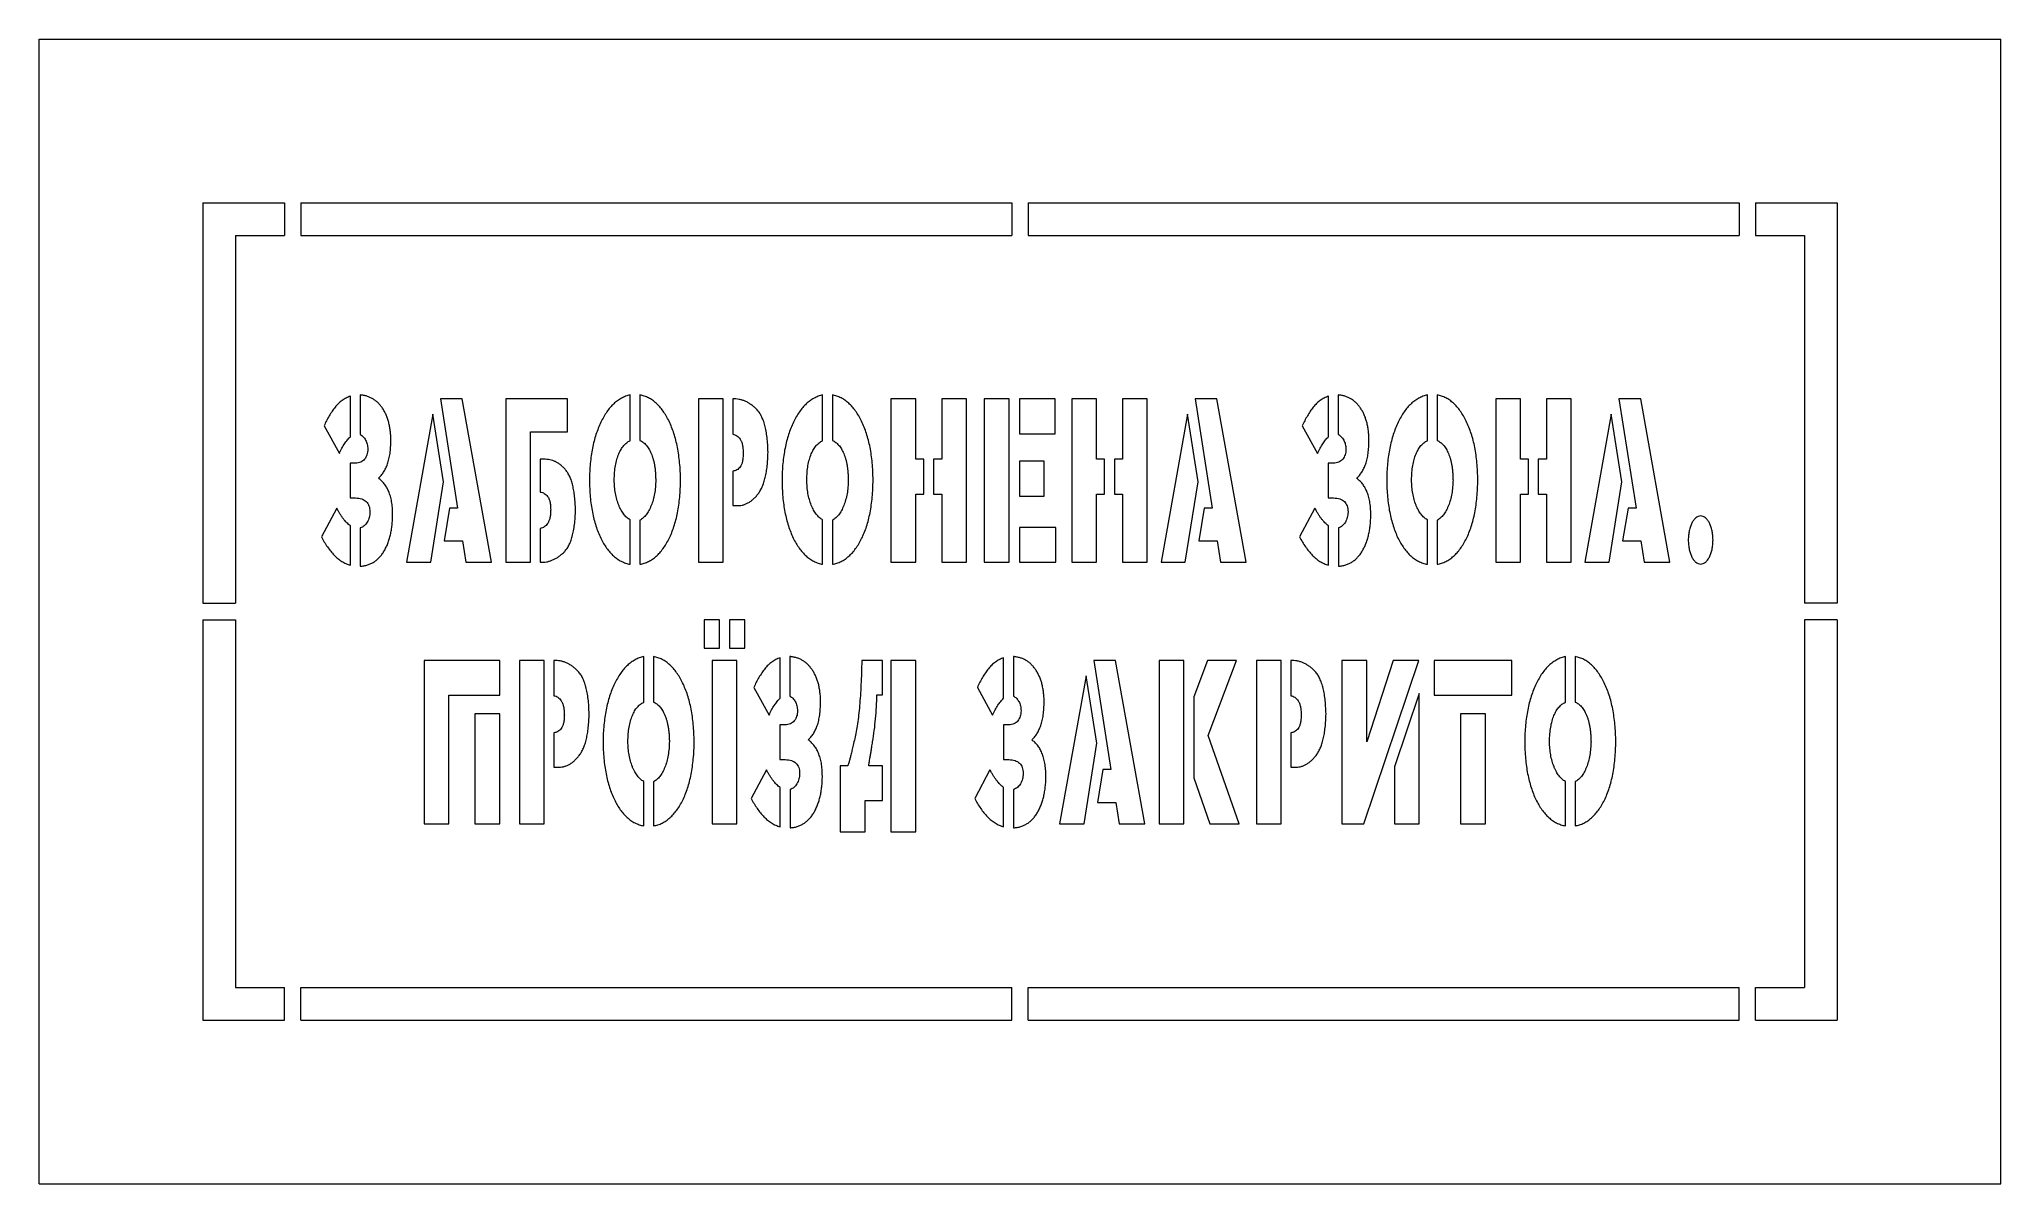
# Model space of a CAD drawing. Header units: millimetres. Extents: x -50 to 550, y -50 to 300.
import ezdxf

# ---------------------------------------------------------------- set-up
doc = ezdxf.new("R2010")
doc.units = ezdxf.units.MM

msp = doc.modelspace()

# ---------------------------------------------------------------- linework, layer by layer
at = {"color": 7, "linetype": 'Continuous', "lineweight": 15}
for p, q in [((-50, 300), (550, 300)), ((-50, -50), (-50, 300)), ((550, -50), (550, 300)), ((0, 250), (25, 250)), ((0, 250), (0, 127.5)), ((25, 250), (25, 240)), ((30, 250), (30, 240)), ((30, 250), (247.5, 250)), ((247.5, 250), (247.5, 240)), ((252.5, 250), (252.5, 240)), ((252.5, 250), (470, 250)), ((470, 250), (470, 240)), ((475, 250), (500, 250)), ((475, 250), (475, 240)), ((500, 250), (500, 127.5)), ((10, 240), (10, 127.5)), ((10, 240), (25, 240)), ((30, 240), (247.5, 240)), ((252.5, 240), (470, 240)), ((475, 240), (490, 240)), ((490, 240), (490, 127.5)), ((45.17, 178.46), (45.17, 190.84)), ((48.15, 191.22), (48.15, 179.12)), ((72.72, 190.04), (77.96, 156.65)), ((79.4, 190.04), (72.72, 190.04)), ((88.33, 140.04), (79.4, 190.04)), ((92.75, 190.04), (92.75, 140.04)), ((111.55, 190.04), (92.75, 190.04)), ((111.55, 179.98), (111.55, 190.04)), ((130.73, 177.23), (130.73, 191.23)), ((133.74, 191.22), (133.74, 177.3)), ((151.64, 190.04), (151.64, 140.04)), ((159.21, 190.04), (151.64, 190.04)), ((159.21, 140.04), (159.21, 190.04)), ((162.14, 190.03), (162.14, 179.25)), ((189.62, 177.23), (189.63, 191.23)), ((192.63, 191.22), (192.63, 177.3)), ((218.11, 190.04), (210.53, 190.04)), ((210.53, 190.04), (210.53, 140.04)), ((218.11, 171.56), (218.11, 190.04)), ((226.04, 190.04), (226.04, 171.56)), ((233.6, 190.04), (226.04, 190.04)), ((233.6, 140.04), (233.6, 190.04)), ((246.66, 190.04), (239.09, 190.04)), ((239.09, 190.04), (239.09, 140.04)), ((246.66, 140.04), (246.66, 190.04)), ((260.71, 190.04), (249.82, 190.04)), ((249.82, 190.04), (249.82, 179.38)), ((260.71, 179.38), (260.71, 190.04)), ((265.85, 190.04), (265.85, 140.04)), ((273.43, 190.04), (265.85, 190.04)), ((273.43, 171.56), (273.43, 190.04)), ((288.92, 190.04), (281.36, 190.04)), ((281.36, 190.04), (281.36, 171.56)), ((288.92, 140.04), (288.92, 190.04)), ((303.54, 190.04), (308.78, 156.65)), ((310.22, 190.04), (303.54, 190.04)), ((319.15, 140.04), (310.22, 190.04)), ((344.36, 178.46), (344.37, 190.84)), ((347.34, 191.22), (347.34, 179.12)), ((374.6, 177.23), (374.61, 191.23)), ((377.61, 191.22), (377.61, 177.3)), ((403.09, 190.04), (395.51, 190.04)), ((395.51, 190.04), (395.51, 140.04)), ((403.09, 171.56), (403.09, 190.04)), ((418.58, 190.04), (411.02, 190.04)), ((411.02, 190.04), (411.02, 171.56)), ((418.58, 140.04), (418.58, 190.04)), ((439.88, 190.04), (433.2, 190.04)), ((433.2, 190.04), (438.43, 156.65)), ((448.81, 140.04), (439.88, 190.04)), ((37.14, 181.75), (41.8, 173.33)), ((70.37, 185.33), (62.31, 140.04)), ((73.65, 164.69), (70.37, 185.33)), ((301.19, 185.33), (293.13, 140.04)), ((304.47, 164.69), (301.19, 185.33)), ((336.33, 181.75), (340.99, 173.33)), ((430.85, 185.33), (422.79, 140.04)), ((434.13, 164.69), (430.85, 185.33)), ((100.31, 179.98), (111.55, 179.98)), ((100.31, 140.04), (100.31, 179.98)), ((249.82, 179.38), (260.71, 179.38)), ((45.11, 170.37), (45.11, 159.71)), ((46.69, 170.36), (45.11, 170.37)), ((104.34, 171.55), (103.24, 171.55)), ((103.24, 171.55), (103.24, 161.51)), ((165.34, 173.42), (165.34, 173.43)), ((220.56, 171.56), (218.11, 171.56)), ((220.56, 160.9), (220.56, 171.56)), ((226.04, 171.56), (223.56, 171.56)), ((223.56, 171.56), (223.56, 160.9)), ((257.4, 170.96), (249.82, 170.96)), ((249.82, 170.96), (249.82, 160.31)), ((257.4, 160.31), (257.4, 170.96)), ((275.88, 171.56), (273.43, 171.56)), ((275.88, 160.9), (275.88, 171.56)), ((281.36, 171.56), (278.88, 171.56)), ((278.88, 171.56), (278.88, 160.9)), ((345.89, 170.36), (344.31, 170.37)), ((344.31, 170.37), (344.31, 159.71)), ((405.54, 171.56), (403.09, 171.56)), ((405.54, 160.9), (405.54, 171.56)), ((411.02, 171.56), (408.54, 171.56)), ((408.54, 171.56), (408.54, 160.9)), ((69.75, 140.04), (73.65, 164.69)), ((138.57, 165.23), (138.58, 165.24)), ((162.14, 167.92), (162.14, 157.37)), ((197.47, 165.23), (197.48, 165.24)), ((300.57, 140.04), (304.47, 164.69)), ((382.44, 165.23), (382.45, 165.24)), ((430.23, 140.04), (434.13, 164.69)), ((41, 156.62), (36.32, 147.86)), ((45.11, 159.71), (46.73, 159.71)), ((75.51, 156.65), (73.86, 146.59)), ((77.96, 156.65), (75.51, 156.65)), ((106.44, 156.11), (106.45, 156.12)), ((162.14, 157.37), (163.24, 157.37)), ((218.11, 160.9), (220.56, 160.9)), ((218.11, 140.04), (218.11, 160.9)), ((223.56, 160.9), (226.04, 160.9)), ((226.04, 160.9), (226.04, 140.04)), ((249.82, 160.31), (257.4, 160.31)), ((273.43, 140.04), (273.43, 160.9)), ((273.43, 160.9), (275.88, 160.9)), ((278.88, 160.9), (281.36, 160.9)), ((281.36, 160.9), (281.36, 140.04)), ((306.33, 156.65), (304.68, 146.59)), ((308.78, 156.65), (306.33, 156.65)), ((340.2, 156.62), (335.51, 147.86)), ((344.31, 159.71), (345.93, 159.71)), ((403.09, 140.04), (403.09, 160.9)), ((403.09, 160.9), (405.54, 160.9)), ((408.54, 160.9), (411.02, 160.9)), ((411.02, 160.9), (411.02, 140.04)), ((435.99, 156.65), (434.33, 146.59)), ((438.43, 156.65), (435.99, 156.65)), ((45.17, 139.16), (45.17, 151.21)), ((48.2, 150.56), (48.21, 138.84)), ((103.24, 150.41), (103.24, 140.04)), ((130.73, 139.43), (130.73, 153.05)), ((133.74, 152.92), (133.74, 139.44)), ((189.62, 139.43), (189.63, 153.05)), ((192.63, 152.92), (192.63, 139.44)), ((249.82, 150.69), (249.82, 140.04)), ((260.91, 150.69), (249.82, 150.69)), ((260.91, 140.04), (260.91, 150.69)), ((344.36, 139.16), (344.37, 151.21)), ((347.4, 150.56), (347.4, 138.84)), ((374.6, 139.43), (374.61, 153.05)), ((377.61, 152.92), (377.61, 139.44)), ((73.86, 146.59), (79.47, 146.59)), ((79.47, 146.59), (80.47, 140.04)), ((304.68, 146.59), (310.29, 146.59)), ((310.29, 146.59), (311.29, 140.04)), ((434.33, 146.59), (439.95, 146.59)), ((439.95, 146.59), (440.95, 140.04)), ((62.31, 140.04), (69.75, 140.04)), ((80.47, 140.04), (88.33, 140.04)), ((92.75, 140.04), (100.31, 140.04)), ((151.64, 140.04), (159.21, 140.04)), ((210.53, 140.04), (218.11, 140.04)), ((226.04, 140.04), (233.6, 140.04)), ((239.09, 140.04), (246.66, 140.04)), ((249.82, 140.04), (260.91, 140.04)), ((265.85, 140.04), (273.43, 140.04)), ((281.36, 140.04), (288.92, 140.04)), ((293.13, 140.04), (300.57, 140.04)), ((311.29, 140.04), (319.15, 140.04)), ((395.51, 140.04), (403.09, 140.04)), ((411.02, 140.04), (418.58, 140.04)), ((422.79, 140.04), (430.23, 140.04)), ((440.95, 140.04), (448.81, 140.04)), ((458.21, 139.5), (458.21, 139.5)), ((0, 127.5), (10, 127.5)), ((500, 127.5), (490, 127.5)), ((0, 122.5), (10, 122.5)), ((0, 122.5), (0, 0)), ((10, 122.5), (10, 10)), ((158.07, 122.5), (153.38, 122.5)), ((153.38, 122.5), (153.38, 113.74)), ((158.07, 113.74), (158.07, 122.5)), ((165.8, 122.5), (161.15, 122.5)), ((161.15, 122.5), (161.15, 113.74)), ((165.8, 113.74), (165.8, 122.5)), ((490, 122.5), (490, 10)), ((500, 122.5), (490, 122.5)), ((500, 122.5), (500, 0)), ((67.77, 110.04), (67.77, 60.04)), ((90.86, 110.04), (67.77, 110.04)), ((90.86, 99.38), (90.86, 110.04)), ((104.48, 110.04), (96.92, 110.04)), ((96.92, 110.04), (96.92, 60.04)), ((104.48, 60.04), (104.48, 110.04)), ((107.42, 110.03), (107.42, 99.25)), ((134.9, 97.23), (134.91, 111.23)), ((137.91, 111.22), (137.91, 97.3)), ((153.38, 113.74), (158.07, 113.74)), ((163.41, 110.04), (155.79, 110.04)), ((155.79, 110.04), (155.79, 60.04)), ((161.15, 113.74), (165.8, 113.74)), ((163.41, 60.04), (163.41, 110.04)), ((176.61, 98.46), (176.62, 110.84)), ((179.59, 111.22), (179.59, 99.12)), ((207.97, 110.04), (201.6, 110.04)), ((207.97, 99.52), (207.97, 110.04)), ((218.1, 110.04), (210.54, 110.04)), ((210.54, 110.04), (210.54, 57.65)), ((218.1, 57.65), (218.1, 110.04)), ((244.99, 98.46), (245, 110.84)), ((247.97, 111.22), (247.97, 99.12)), ((279.23, 110.04), (272.54, 110.04)), ((272.54, 110.04), (277.78, 76.65)), ((288.15, 60.04), (279.23, 110.04)), ((292.56, 110.04), (292.56, 60.04)), ((300.14, 110.04), (292.56, 110.04)), ((300.14, 60.04), (300.14, 110.04)), ((307.37, 110.04), (303.17, 98.93)), ((316.26, 110.04), (307.37, 110.04)), ((307.51, 87.04), (316.26, 110.04)), ((329.88, 110.04), (322.31, 110.04)), ((322.31, 110.04), (322.31, 60.04)), ((329.88, 60.04), (329.88, 110.04)), ((332.81, 110.03), (332.81, 99.25)), ((356.05, 110.04), (348.48, 110.04)), ((348.48, 110.04), (348.48, 60.04)), ((355.17, 60.04), (372.04, 110.04)), ((364.16, 110.04), (356.05, 85.1)), ((356.05, 85.1), (356.05, 110.04)), ((372.04, 110.04), (364.16, 110.04)), ((400.45, 110.04), (376.69, 110.04)), ((376.69, 110.04), (376.69, 99.38)), ((400.45, 99.38), (400.45, 110.04)), ((416.81, 97.23), (416.82, 111.23)), ((419.82, 111.22), (419.82, 97.3)), ((270.2, 105.33), (262.13, 60.04)), ((273.47, 84.69), (270.2, 105.33)), ((75.33, 60.04), (75.33, 99.38)), ((75.33, 99.38), (90.86, 99.38)), ((168.58, 101.75), (173.24, 93.33)), ((206.24, 99.52), (207.97, 99.52)), ((236.96, 101.75), (241.62, 93.33)), ((303.17, 98.93), (303.17, 74.12)), ((372.14, 99.9), (364.58, 77.48)), ((372.14, 60.04), (372.14, 99.9)), ((376.69, 99.38), (400.45, 99.38)), ((83.24, 93.7), (83.24, 60.04)), ((90.86, 93.7), (83.24, 93.7)), ((90.86, 60.04), (90.86, 93.7)), ((110.61, 93.42), (110.62, 93.43)), ((178.14, 90.36), (176.56, 90.37)), ((176.56, 90.37), (176.56, 79.71)), ((246.51, 90.36), (244.94, 90.37)), ((244.94, 90.37), (244.94, 79.71)), ((336.01, 93.42), (336.02, 93.43)), ((384.79, 93.7), (384.79, 60.04)), ((392.35, 93.7), (384.79, 93.7)), ((392.35, 60.04), (392.35, 93.7)), ((107.42, 87.92), (107.42, 77.37)), ((142.74, 85.23), (142.75, 85.24)), ((269.58, 60.04), (273.47, 84.69)), ((317.09, 60.04), (307.51, 87.04)), ((332.81, 87.92), (332.81, 77.37)), ((424.65, 85.23), (424.66, 85.24)), ((176.56, 79.71), (178.18, 79.71)), ((244.94, 79.71), (246.56, 79.71)), ((107.42, 77.37), (108.52, 77.37)), ((134.9, 59.43), (134.91, 73.05)), ((137.91, 72.92), (137.91, 59.44)), ((172.45, 76.62), (167.76, 67.86)), ((197.29, 77.85), (195.04, 77.85)), ((195.04, 77.85), (195.04, 57.65)), ((207.97, 77.85), (203.76, 77.85)), ((207.97, 67.19), (207.97, 77.85)), ((240.82, 76.62), (236.14, 67.86)), ((275.33, 76.65), (273.68, 66.59)), ((277.78, 76.65), (275.33, 76.65)), ((303.17, 74.12), (308.1, 60.04)), ((332.81, 77.37), (333.91, 77.37)), ((364.58, 77.48), (364.58, 60.04)), ((416.81, 59.43), (416.82, 73.05)), ((419.82, 72.92), (419.82, 59.44)), ((176.61, 59.16), (176.62, 71.21)), ((179.65, 70.56), (179.65, 58.84)), ((202.6, 57.65), (202.6, 67.19)), ((202.6, 67.19), (207.97, 67.19)), ((244.99, 59.16), (245, 71.21)), ((248.02, 70.56), (248.03, 58.84)), ((273.68, 66.59), (279.29, 66.59)), ((279.29, 66.59), (280.29, 60.04)), ((67.77, 60.04), (75.33, 60.04)), ((83.24, 60.04), (90.86, 60.04)), ((96.92, 60.04), (104.48, 60.04)), ((155.79, 60.04), (163.41, 60.04)), ((262.13, 60.04), (269.58, 60.04)), ((280.29, 60.04), (288.15, 60.04)), ((292.56, 60.04), (300.14, 60.04)), ((308.1, 60.04), (317.09, 60.04)), ((322.31, 60.04), (329.88, 60.04)), ((348.48, 60.04), (355.17, 60.04)), ((364.58, 60.04), (372.14, 60.04)), ((384.79, 60.04), (392.35, 60.04)), ((195.04, 57.65), (202.6, 57.65)), ((210.54, 57.65), (218.1, 57.65)), ((10, 10), (25, 10)), ((25, 0), (25, 10)), ((30, 0), (30, 10)), ((30, 10), (247.5, 10)), ((247.5, 0), (247.5, 10)), ((252.5, 0), (252.5, 10)), ((252.5, 10), (470, 10)), ((470, 0), (470, 10)), ((475, 0), (475, 10)), ((475, 10), (490, 10)), ((0, 0), (25, 0)), ((30, 0), (247.5, 0)), ((252.5, 0), (470, 0)), ((475, 0), (500, 0)), ((-50, -50), (550, -50))]:
    msp.add_line(p, q, dxfattribs=at)
for points, knots in [([(45.17, 190.84), (44.73, 190.67), (43.84, 190.33), (42.62, 189.57), (41.49, 188.63), (40.49, 187.49), (39.56, 186.22), (38.69, 184.83), (37.86, 183.34), (37.38, 182.29), (37.14, 181.75)], [0, 0, 0, 0, 0.113747, 0.227146, 0.343589, 0.464989, 0.590827, 0.722155, 0.858276, 1, 1, 1, 1]), ([(57.55, 177.41), (57.55, 177.9), (57.53, 178.86), (57.39, 180.26), (57.19, 181.58), (56.91, 182.84), (56.56, 184.03), (56.12, 185.14), (55.61, 186.18), (55.02, 187.15), (54.38, 188.03), (53.67, 188.82), (52.88, 189.48), (52.05, 190.05), (51.16, 190.51), (50.21, 190.86), (49.2, 191.11), (48.5, 191.18), (48.15, 191.22)], [0, 0, 0, 0, 0.079642, 0.155543, 0.227938, 0.297612, 0.363916, 0.428846, 0.491258, 0.552518, 0.61197, 0.668669, 0.723697, 0.778058, 0.831912, 0.886104, 0.94207, 1, 1, 1, 1]), ([(130.73, 191.23), (130.28, 191.1), (129.37, 190.85), (128.07, 190.25), (126.84, 189.47), (125.68, 188.52), (124.6, 187.37), (123.59, 186.04), (122.64, 184.53), (121.76, 182.86), (120.98, 181.03), (120.27, 179.1), (119.69, 177.05), (119.19, 174.9), (118.82, 172.63), (118.54, 170.26), (118.35, 167.78), (118.32, 166.09), (118.3, 165.23)], [0, 0, 0, 0, 0.046186, 0.092075, 0.138569, 0.187139, 0.238062, 0.292213, 0.349866, 0.411433, 0.476058, 0.542943, 0.611876, 0.683568, 0.758114, 0.835482, 0.916173, 1, 1, 1, 1]), ([(146.16, 165.23), (146.14, 166.12), (146.1, 167.86), (145.92, 170.41), (145.63, 172.83), (145.26, 175.14), (144.76, 177.33), (144.17, 179.39), (143.47, 181.33), (142.68, 183.14), (141.8, 184.8), (140.85, 186.28), (139.84, 187.58), (138.75, 188.69), (137.6, 189.62), (136.37, 190.35), (135.09, 190.91), (134.19, 191.12), (133.74, 191.22)], [0, 0, 0, 0, 0.086297, 0.16883, 0.248098, 0.32361, 0.39597, 0.46536, 0.532044, 0.596319, 0.657169, 0.713887, 0.76716, 0.817064, 0.864494, 0.910216, 0.955084, 1, 1, 1, 1]), ([(172.93, 173.68), (172.9, 174.47), (172.85, 175.99), (172.65, 178.15), (172.37, 180.12), (171.99, 181.88), (171.5, 183.43), (170.92, 184.78), (170.25, 185.93), (169.45, 186.86), (168.6, 187.63), (167.74, 188.3), (166.86, 188.85), (165.96, 189.32), (165.03, 189.65), (164.09, 189.9), (163.12, 190.03), (162.47, 190.03), (162.14, 190.03)], [0, 0, 0, 0, 0.107175, 0.205796, 0.295282, 0.376488, 0.449947, 0.515651, 0.575585, 0.630317, 0.681928, 0.730917, 0.777702, 0.823514, 0.867526, 0.911491, 0.955729, 1, 1, 1, 1]), ([(189.63, 191.23), (189.17, 191.1), (188.26, 190.85), (186.97, 190.25), (185.74, 189.47), (184.58, 188.52), (183.5, 187.37), (182.48, 186.04), (181.54, 184.53), (180.65, 182.86), (179.87, 181.03), (179.17, 179.1), (178.59, 177.05), (178.09, 174.9), (177.72, 172.63), (177.44, 170.26), (177.25, 167.78), (177.21, 166.09), (177.2, 165.23)], [0, 0, 0, 0, 0.0461864, 0.0920753, 0.1385693, 0.1871386, 0.2380624, 0.2922127, 0.3498659, 0.4114334, 0.476058, 0.5429427, 0.6118761, 0.6835684, 0.758114, 0.8354823, 0.9161735, 1, 1, 1, 1]), ([(205.06, 165.23), (205.04, 166.12), (204.99, 167.86), (204.82, 170.41), (204.53, 172.83), (204.16, 175.14), (203.66, 177.33), (203.07, 179.39), (202.37, 181.33), (201.57, 183.14), (200.7, 184.8), (199.74, 186.28), (198.73, 187.58), (197.65, 188.69), (196.49, 189.62), (195.27, 190.35), (193.99, 190.91), (193.08, 191.12), (192.63, 191.22)], [0, 0, 0, 0, 0.086297, 0.16883, 0.248098, 0.32361, 0.39597, 0.46536, 0.532044, 0.596319, 0.657169, 0.713887, 0.76716, 0.817064, 0.864494, 0.910216, 0.955084, 1, 1, 1, 1]), ([(344.37, 190.84), (343.93, 190.67), (343.04, 190.33), (341.82, 189.57), (340.69, 188.63), (339.68, 187.49), (338.75, 186.22), (337.88, 184.83), (337.05, 183.34), (336.58, 182.29), (336.33, 181.75)], [0, 0, 0, 0, 0.113747, 0.227146, 0.343589, 0.464989, 0.590827, 0.722155, 0.858276, 1, 1, 1, 1]), ([(356.75, 177.41), (356.74, 177.9), (356.72, 178.86), (356.59, 180.26), (356.38, 181.58), (356.11, 182.84), (355.75, 184.03), (355.32, 185.14), (354.8, 186.18), (354.22, 187.15), (353.57, 188.03), (352.86, 188.82), (352.08, 189.48), (351.25, 190.05), (350.36, 190.51), (349.4, 190.86), (348.4, 191.11), (347.7, 191.18), (347.34, 191.22)], [0, 0, 0, 0, 0.079642, 0.155543, 0.227938, 0.297612, 0.363916, 0.428846, 0.491258, 0.552518, 0.61197, 0.668669, 0.723697, 0.778058, 0.831912, 0.886104, 0.94207, 1, 1, 1, 1]), ([(374.61, 191.23), (374.15, 191.1), (373.24, 190.85), (371.94, 190.25), (370.72, 189.47), (369.56, 188.52), (368.48, 187.37), (367.46, 186.04), (366.51, 184.53), (365.63, 182.86), (364.85, 181.03), (364.15, 179.1), (363.57, 177.05), (363.07, 174.9), (362.69, 172.63), (362.42, 170.26), (362.22, 167.78), (362.19, 166.09), (362.18, 165.23)], [0, 0, 0, 0, 0.0461864, 0.0920753, 0.1385693, 0.1871386, 0.2380624, 0.2922127, 0.3498659, 0.4114334, 0.476058, 0.5429427, 0.6118761, 0.6835684, 0.758114, 0.8354823, 0.9161735, 1, 1, 1, 1]), ([(390.04, 165.23), (390.01, 166.12), (389.97, 167.86), (389.8, 170.41), (389.51, 172.83), (389.13, 175.14), (388.64, 177.33), (388.04, 179.39), (387.35, 181.33), (386.55, 183.14), (385.67, 184.8), (384.72, 186.28), (383.71, 187.58), (382.62, 188.69), (381.47, 189.62), (380.25, 190.35), (378.96, 190.91), (378.06, 191.12), (377.61, 191.22)], [0, 0, 0, 0, 0.0862973, 0.1688304, 0.2480985, 0.3236104, 0.3959698, 0.4653597, 0.5320437, 0.596319, 0.6571691, 0.7138872, 0.7671602, 0.8170639, 0.8644941, 0.9102165, 0.9550844, 1, 1, 1, 1]), ([(41.8, 173.33), (42.05, 173.86), (42.54, 174.89), (43.37, 176.27), (44.21, 177.48), (44.86, 178.14), (45.17, 178.46)], [0, 0, 0, 0, 0.287974, 0.549838, 0.786452, 1, 1, 1, 1]), ([(50.48, 174.64), (50.48, 174.34), (50.46, 173.77), (50.27, 172.96), (49.97, 172.22), (49.55, 171.57), (49, 171.04), (48.33, 170.66), (47.55, 170.41), (46.99, 170.37), (46.69, 170.36)], [0, 0, 0, 0, 0.137553, 0.266551, 0.387046, 0.506085, 0.622588, 0.739092, 0.863399, 1, 1, 1, 1]), ([(48.15, 179.12), (48.32, 179.03), (48.65, 178.85), (49.1, 178.46), (49.51, 178), (49.85, 177.44), (50.13, 176.82), (50.33, 176.13), (50.45, 175.4), (50.47, 174.9), (50.48, 174.64)], [0, 0, 0, 0, 0.1071563, 0.2165324, 0.3306524, 0.4540487, 0.5825541, 0.7160192, 0.8544433, 1, 1, 1, 1]), ([(53.78, 165.76), (54.07, 166.04), (54.65, 166.61), (55.4, 167.63), (56.02, 168.82), (56.58, 170.16), (57.02, 171.69), (57.33, 173.42), (57.51, 175.34), (57.54, 176.7), (57.55, 177.41)], [0, 0, 0, 0, 0.094665, 0.194062, 0.299949, 0.414352, 0.539099, 0.67748, 0.831279, 1, 1, 1, 1]), ([(125.89, 165.23), (125.91, 166), (125.95, 167.48), (126.22, 169.58), (126.62, 171.46), (127.11, 172.89), (127.58, 173.9), (127.94, 174.58), (128.35, 175.18), (128.76, 175.74), (129.22, 176.21), (129.69, 176.62), (130.18, 176.97), (130.55, 177.15), (130.73, 177.23)], [0, 0, 0, 0, 0.1703976, 0.3253505, 0.4674047, 0.5967857, 0.6572874, 0.7134936, 0.7669897, 0.8179232, 0.865499, 0.9117339, 0.9561018, 1, 1, 1, 1]), ([(133.74, 177.3), (133.91, 177.22), (134.26, 177.05), (134.75, 176.73), (135.21, 176.34), (135.65, 175.88), (136.07, 175.34), (136.47, 174.74), (136.84, 174.07), (137.19, 173.33), (137.5, 172.53), (137.78, 171.67), (138.01, 170.74), (138.21, 169.75), (138.37, 168.71), (138.47, 167.6), (138.55, 166.44), (138.56, 165.64), (138.57, 165.23)], [0, 0, 0, 0, 0.0418443, 0.0842385, 0.1287961, 0.1751262, 0.2246807, 0.2772932, 0.3334957, 0.3930215, 0.4561241, 0.5228035, 0.5931395, 0.6662061, 0.7435056, 0.8251182, 0.9105875, 1, 1, 1, 1]), ([(162.14, 179.25), (162.36, 179.2), (162.81, 179.09), (163.42, 178.77), (163.97, 178.3), (164.45, 177.69), (164.85, 176.9), (165.13, 175.92), (165.3, 174.74), (165.32, 173.88), (165.34, 173.42)], [0, 0, 0, 0, 0.094293, 0.186667, 0.28407, 0.389053, 0.507242, 0.646459, 0.809926, 1, 1, 1, 1]), ([(184.79, 165.23), (184.81, 166), (184.85, 167.48), (185.11, 169.58), (185.52, 171.46), (186.01, 172.89), (186.48, 173.9), (186.84, 174.58), (187.25, 175.18), (187.66, 175.74), (188.11, 176.21), (188.59, 176.62), (189.08, 176.97), (189.44, 177.15), (189.62, 177.23)], [0, 0, 0, 0, 0.1703976, 0.3253505, 0.4674047, 0.5967857, 0.6572874, 0.7134936, 0.7669897, 0.8179232, 0.865499, 0.9117339, 0.9561018, 1, 1, 1, 1]), ([(192.63, 177.3), (192.81, 177.22), (193.15, 177.05), (193.64, 176.73), (194.11, 176.34), (194.55, 175.88), (194.97, 175.34), (195.37, 174.74), (195.74, 174.07), (196.08, 173.33), (196.4, 172.53), (196.68, 171.67), (196.91, 170.74), (197.1, 169.75), (197.26, 168.71), (197.37, 167.6), (197.45, 166.44), (197.46, 165.64), (197.47, 165.23)], [0, 0, 0, 0, 0.041844, 0.084239, 0.128796, 0.175126, 0.224681, 0.277293, 0.333496, 0.393022, 0.456124, 0.522804, 0.593139, 0.666206, 0.743506, 0.825118, 0.910588, 1, 1, 1, 1]), ([(340.99, 173.33), (341.25, 173.86), (341.73, 174.89), (342.57, 176.27), (343.41, 177.48), (344.05, 178.14), (344.36, 178.46)], [0, 0, 0, 0, 0.287974, 0.549838, 0.786452, 1, 1, 1, 1]), ([(349.68, 174.64), (349.67, 174.34), (349.66, 173.77), (349.46, 172.96), (349.16, 172.22), (348.75, 171.57), (348.2, 171.04), (347.52, 170.66), (346.74, 170.41), (346.18, 170.37), (345.89, 170.36)], [0, 0, 0, 0, 0.137553, 0.266551, 0.387046, 0.506085, 0.622588, 0.739092, 0.863399, 1, 1, 1, 1]), ([(347.34, 179.12), (347.51, 179.03), (347.85, 178.85), (348.3, 178.46), (348.71, 178), (349.04, 177.44), (349.32, 176.82), (349.53, 176.13), (349.65, 175.4), (349.67, 174.9), (349.68, 174.64)], [0, 0, 0, 0, 0.107156, 0.216532, 0.330652, 0.454049, 0.582554, 0.716019, 0.854443, 1, 1, 1, 1]), ([(352.98, 165.76), (353.26, 166.04), (353.84, 166.61), (354.59, 167.63), (355.22, 168.82), (355.78, 170.16), (356.21, 171.69), (356.52, 173.42), (356.7, 175.34), (356.73, 176.7), (356.75, 177.41)], [0, 0, 0, 0, 0.094665, 0.194062, 0.299949, 0.414352, 0.539099, 0.67748, 0.831279, 1, 1, 1, 1]), ([(369.77, 165.23), (369.79, 166), (369.83, 167.48), (370.09, 169.58), (370.5, 171.46), (370.99, 172.89), (371.46, 173.9), (371.82, 174.58), (372.23, 175.18), (372.63, 175.74), (373.09, 176.21), (373.56, 176.62), (374.06, 176.97), (374.42, 177.15), (374.6, 177.23)], [0, 0, 0, 0, 0.1703976, 0.3253505, 0.4674047, 0.5967857, 0.6572874, 0.7134936, 0.7669897, 0.8179232, 0.865499, 0.9117339, 0.9561018, 1, 1, 1, 1]), ([(377.61, 177.3), (377.78, 177.22), (378.13, 177.05), (378.62, 176.73), (379.09, 176.34), (379.53, 175.88), (379.94, 175.34), (380.35, 174.74), (380.72, 174.07), (381.06, 173.33), (381.38, 172.53), (381.66, 171.67), (381.89, 170.74), (382.08, 169.75), (382.24, 168.71), (382.35, 167.6), (382.43, 166.44), (382.44, 165.64), (382.44, 165.23)], [0, 0, 0, 0, 0.041844, 0.084239, 0.128796, 0.175126, 0.224681, 0.277293, 0.333496, 0.393022, 0.456124, 0.522804, 0.593139, 0.666206, 0.743506, 0.825118, 0.910588, 1, 1, 1, 1]), ([(114.03, 156.05), (114.01, 156.76), (113.97, 158.13), (113.8, 160.09), (113.55, 161.88), (113.22, 163.5), (112.81, 164.96), (112.31, 166.24), (111.71, 167.36), (111.04, 168.31), (110.29, 169.09), (109.54, 169.8), (108.74, 170.36), (107.92, 170.84), (107.06, 171.18), (106.18, 171.43), (105.27, 171.55), (104.65, 171.55), (104.34, 171.55)], [0, 0, 0, 0, 0.1039933, 0.1996342, 0.2876151, 0.3682431, 0.4414814, 0.5083027, 0.5696153, 0.6255302, 0.678187, 0.7279714, 0.7754462, 0.8213733, 0.865949, 0.9102049, 0.954614, 1, 1, 1, 1]), ([(165.34, 173.43), (165.33, 172.96), (165.3, 172.09), (165.13, 170.91), (164.86, 169.95), (164.45, 169.21), (163.94, 168.68), (163.41, 168.27), (162.79, 168), (162.36, 167.95), (162.14, 167.92)], [0, 0, 0, 0, 0.198716, 0.366621, 0.505834, 0.620896, 0.721593, 0.814888, 0.906417, 1, 1, 1, 1]), ([(163.24, 157.37), (163.55, 157.37), (164.17, 157.37), (165.08, 157.53), (165.96, 157.8), (166.82, 158.2), (167.64, 158.72), (168.43, 159.35), (169.19, 160.11), (169.93, 160.98), (170.61, 162.01), (171.21, 163.19), (171.7, 164.54), (172.12, 166.05), (172.45, 167.73), (172.7, 169.57), (172.86, 171.57), (172.91, 172.96), (172.93, 173.68)], [0, 0, 0, 0, 0.043951, 0.087276, 0.130628, 0.174797, 0.22053, 0.268501, 0.318673, 0.372785, 0.430355, 0.492635, 0.560411, 0.634507, 0.714971, 0.8026, 0.897681, 1, 1, 1, 1]), ([(58.1, 154.68), (58.08, 155.37), (58.04, 156.69), (57.83, 158.57), (57.45, 160.23), (56.94, 161.7), (56.3, 162.96), (55.57, 164.08), (54.74, 165.02), (54.1, 165.52), (53.78, 165.76)], [0, 0, 0, 0, 0.168335, 0.320239, 0.457984, 0.582012, 0.696002, 0.80267, 0.90306, 1, 1, 1, 1]), ([(118.3, 165.23), (118.32, 164.35), (118.35, 162.62), (118.53, 160.09), (118.79, 157.68), (119.18, 155.4), (119.66, 153.23), (120.25, 151.2), (120.92, 149.27), (121.71, 147.49), (122.58, 145.85), (123.52, 144.39), (124.54, 143.1), (125.63, 142), (126.8, 141.07), (128.03, 140.33), (129.35, 139.77), (130.27, 139.54), (130.73, 139.43)], [0, 0, 0, 0, 0.086074, 0.16868, 0.247336, 0.322593, 0.394623, 0.463371, 0.529583, 0.593196, 0.653646, 0.709948, 0.762987, 0.813331, 0.861213, 0.907819, 0.953846, 1, 1, 1, 1]), ([(130.73, 153.05), (130.55, 153.15), (130.19, 153.35), (129.7, 153.76), (129.22, 154.22), (128.78, 154.75), (128.35, 155.34), (127.97, 156.02), (127.59, 156.75), (127.13, 157.83), (126.63, 159.29), (126.22, 161.16), (125.96, 163.15), (125.91, 164.53), (125.89, 165.23)], [0, 0, 0, 0, 0.04526, 0.091407, 0.140145, 0.190035, 0.243819, 0.300701, 0.360519, 0.424407, 0.558417, 0.69831, 0.844913, 1, 1, 1, 1]), ([(138.58, 165.24), (138.55, 164.51), (138.5, 163.1), (138.24, 161.06), (137.82, 159.15), (137.33, 157.68), (136.86, 156.59), (136.49, 155.85), (136.09, 155.19), (135.67, 154.59), (135.23, 154.06), (134.75, 153.62), (134.26, 153.23), (133.91, 153.02), (133.74, 152.92)], [0, 0, 0, 0, 0.158076, 0.307327, 0.448037, 0.582072, 0.645362, 0.705222, 0.761335, 0.814224, 0.863646, 0.910991, 0.956289, 1, 1, 1, 1]), ([(133.74, 139.44), (134.19, 139.54), (135.1, 139.73), (136.39, 140.28), (137.62, 141), (138.77, 141.9), (139.86, 142.98), (140.88, 144.25), (141.82, 145.7), (142.71, 147.32), (143.49, 149.1), (144.19, 151.02), (144.77, 153.07), (145.27, 155.25), (145.65, 157.56), (145.92, 160), (146.11, 162.57), (146.14, 164.33), (146.16, 165.23)], [0, 0, 0, 0, 0.045199, 0.090393, 0.135974, 0.183441, 0.232883, 0.285403, 0.341568, 0.401575, 0.464855, 0.531213, 0.600191, 0.672814, 0.748602, 0.828425, 0.912186, 1, 1, 1, 1]), ([(177.2, 165.23), (177.22, 164.35), (177.25, 162.62), (177.43, 160.09), (177.69, 157.68), (178.08, 155.4), (178.55, 153.23), (179.15, 151.2), (179.82, 149.27), (180.61, 147.49), (181.48, 145.85), (182.42, 144.39), (183.44, 143.1), (184.53, 142), (185.69, 141.07), (186.93, 140.33), (188.24, 139.77), (189.16, 139.54), (189.62, 139.43)], [0, 0, 0, 0, 0.086074, 0.16868, 0.247336, 0.322593, 0.394623, 0.463371, 0.529583, 0.593196, 0.653646, 0.709948, 0.762987, 0.813331, 0.861213, 0.907819, 0.953846, 1, 1, 1, 1]), ([(189.63, 153.05), (189.45, 153.15), (189.09, 153.35), (188.59, 153.76), (188.12, 154.22), (187.68, 154.75), (187.25, 155.34), (186.87, 156.02), (186.49, 156.75), (186.03, 157.83), (185.53, 159.29), (185.12, 161.16), (184.85, 163.15), (184.81, 164.53), (184.79, 165.23)], [0, 0, 0, 0, 0.04526, 0.091407, 0.140145, 0.190035, 0.243819, 0.300701, 0.360519, 0.424407, 0.558417, 0.69831, 0.844913, 1, 1, 1, 1]), ([(197.48, 165.24), (197.45, 164.51), (197.4, 163.1), (197.14, 161.06), (196.71, 159.15), (196.22, 157.68), (195.76, 156.59), (195.39, 155.85), (194.98, 155.19), (194.57, 154.59), (194.13, 154.06), (193.65, 153.62), (193.16, 153.23), (192.81, 153.02), (192.63, 152.92)], [0, 0, 0, 0, 0.158076, 0.307327, 0.448037, 0.582072, 0.645362, 0.705222, 0.761335, 0.814224, 0.863646, 0.910991, 0.956289, 1, 1, 1, 1]), ([(192.63, 139.44), (193.09, 139.54), (194, 139.73), (195.29, 140.28), (196.51, 141), (197.67, 141.9), (198.76, 142.98), (199.77, 144.25), (200.72, 145.7), (201.6, 147.32), (202.39, 149.1), (203.09, 151.02), (203.67, 153.07), (204.16, 155.25), (204.54, 157.56), (204.82, 160), (205.01, 162.57), (205.04, 164.33), (205.06, 165.23)], [0, 0, 0, 0, 0.045199, 0.090393, 0.135974, 0.183441, 0.232883, 0.285403, 0.341568, 0.401575, 0.464855, 0.531213, 0.600191, 0.672814, 0.748602, 0.828425, 0.912186, 1, 1, 1, 1]), ([(357.3, 154.68), (357.28, 155.37), (357.24, 156.69), (357.02, 158.57), (356.64, 160.23), (356.13, 161.7), (355.49, 162.96), (354.77, 164.08), (353.93, 165.02), (353.29, 165.52), (352.98, 165.76)], [0, 0, 0, 0, 0.168335, 0.320239, 0.457984, 0.582012, 0.696002, 0.80267, 0.90306, 1, 1, 1, 1]), ([(362.18, 165.23), (362.19, 164.35), (362.23, 162.62), (362.41, 160.09), (362.67, 157.68), (363.05, 155.4), (363.53, 153.23), (364.13, 151.2), (364.79, 149.27), (365.59, 147.49), (366.45, 145.85), (367.4, 144.39), (368.41, 143.1), (369.5, 142), (370.67, 141.07), (371.91, 140.33), (373.22, 139.77), (374.14, 139.54), (374.6, 139.43)], [0, 0, 0, 0, 0.086074, 0.16868, 0.247336, 0.322593, 0.394623, 0.463371, 0.529583, 0.593196, 0.653646, 0.709948, 0.762987, 0.813331, 0.861213, 0.907819, 0.953846, 1, 1, 1, 1]), ([(374.61, 153.05), (374.43, 153.15), (374.07, 153.35), (373.57, 153.76), (373.1, 154.22), (372.66, 154.75), (372.22, 155.34), (371.84, 156.02), (371.46, 156.75), (371.01, 157.83), (370.51, 159.29), (370.1, 161.16), (369.83, 163.15), (369.79, 164.53), (369.77, 165.23)], [0, 0, 0, 0, 0.04526, 0.091407, 0.140145, 0.190035, 0.243819, 0.300701, 0.360519, 0.424407, 0.558417, 0.69831, 0.844913, 1, 1, 1, 1]), ([(382.45, 165.24), (382.43, 164.51), (382.38, 163.1), (382.12, 161.06), (381.69, 159.15), (381.2, 157.68), (380.74, 156.59), (380.37, 155.85), (379.96, 155.19), (379.55, 154.59), (379.11, 154.06), (378.63, 153.62), (378.14, 153.23), (377.78, 153.02), (377.61, 152.92)], [0, 0, 0, 0, 0.158076, 0.307327, 0.448037, 0.582072, 0.645362, 0.705222, 0.761335, 0.814224, 0.863646, 0.910991, 0.956289, 1, 1, 1, 1]), ([(377.61, 139.44), (378.06, 139.54), (378.97, 139.73), (380.26, 140.28), (381.49, 141), (382.65, 141.9), (383.73, 142.98), (384.75, 144.25), (385.7, 145.7), (386.58, 147.32), (387.37, 149.1), (388.07, 151.02), (388.65, 153.07), (389.14, 155.25), (389.52, 157.56), (389.79, 160), (389.99, 162.57), (390.02, 164.33), (390.04, 165.23)], [0, 0, 0, 0, 0.045199, 0.090393, 0.135974, 0.183441, 0.232883, 0.285403, 0.341568, 0.401575, 0.464855, 0.531213, 0.600191, 0.672814, 0.748602, 0.828425, 0.912186, 1, 1, 1, 1]), ([(45.17, 151.21), (44.99, 151.34), (44.6, 151.62), (44.07, 152.13), (43.54, 152.7), (43.01, 153.34), (42.5, 154.06), (41.98, 154.84), (41.48, 155.7), (41.16, 156.3), (41, 156.62)], [0, 0, 0, 0, 0.0997101, 0.2067874, 0.3195939, 0.4386217, 0.5672692, 0.7029347, 0.8470761, 1, 1, 1, 1]), ([(46.73, 159.71), (47.08, 159.69), (47.73, 159.66), (48.64, 159.45), (49.42, 159.13), (50.06, 158.64), (50.56, 158.03), (50.9, 157.28), (51.11, 156.41), (51.13, 155.78), (51.14, 155.45)], [0, 0, 0, 0, 0.147663, 0.278733, 0.397914, 0.508106, 0.617848, 0.732739, 0.858626, 1, 1, 1, 1]), ([(103.24, 161.51), (103.46, 161.47), (103.9, 161.4), (104.5, 161.13), (105.05, 160.73), (105.55, 160.2), (105.96, 159.48), (106.23, 158.54), (106.4, 157.4), (106.43, 156.56), (106.44, 156.11)], [0, 0, 0, 0, 0.095885, 0.189662, 0.283917, 0.386504, 0.501396, 0.639376, 0.805124, 1, 1, 1, 1]), ([(106.45, 156.12), (106.43, 155.67), (106.4, 154.83), (106.23, 153.68), (105.95, 152.71), (105.56, 151.93), (105.07, 151.33), (104.52, 150.89), (103.91, 150.55), (103.47, 150.46), (103.24, 150.41)], [0, 0, 0, 0, 0.188695, 0.350582, 0.489248, 0.607929, 0.71336, 0.810462, 0.904727, 1, 1, 1, 1]), ([(103.24, 140.04), (103.57, 140.04), (104.22, 140.03), (105.19, 140.16), (106.14, 140.39), (107.06, 140.75), (107.96, 141.18), (108.85, 141.73), (109.7, 142.39), (110.55, 143.14), (111.35, 144.05), (112.03, 145.18), (112.6, 146.51), (113.09, 148.03), (113.48, 149.75), (113.76, 151.67), (113.95, 153.79), (114, 155.28), (114.03, 156.05)], [0, 0, 0, 0, 0.044803, 0.089573, 0.134018, 0.178764, 0.224806, 0.271988, 0.321369, 0.37309, 0.427902, 0.487536, 0.553331, 0.626546, 0.707165, 0.795729, 0.893533, 1, 1, 1, 1]), ([(344.37, 151.21), (344.18, 151.34), (343.8, 151.62), (343.27, 152.13), (342.73, 152.7), (342.21, 153.34), (341.69, 154.06), (341.18, 154.84), (340.67, 155.7), (340.36, 156.3), (340.2, 156.62)], [0, 0, 0, 0, 0.09971, 0.206787, 0.319594, 0.438622, 0.567269, 0.702935, 0.847076, 1, 1, 1, 1]), ([(345.93, 159.71), (346.27, 159.69), (346.92, 159.66), (347.84, 159.45), (348.62, 159.13), (349.25, 158.64), (349.75, 158.03), (350.1, 157.28), (350.3, 156.41), (350.32, 155.78), (350.33, 155.45)], [0, 0, 0, 0, 0.1476626, 0.2787329, 0.3979135, 0.5081065, 0.6178485, 0.732739, 0.8586261, 1, 1, 1, 1]), ([(51.14, 155.45), (51.13, 155.16), (51.11, 154.6), (50.94, 153.79), (50.69, 153.03), (50.35, 152.33), (49.93, 151.72), (49.42, 151.21), (48.85, 150.81), (48.42, 150.64), (48.2, 150.56)], [0, 0, 0, 0, 0.142659, 0.276855, 0.407556, 0.535576, 0.658726, 0.773464, 0.886835, 1, 1, 1, 1]), ([(48.21, 138.84), (48.59, 138.88), (49.35, 138.94), (50.44, 139.22), (51.46, 139.62), (52.42, 140.15), (53.3, 140.8), (54.11, 141.58), (54.87, 142.48), (55.53, 143.51), (56.13, 144.63), (56.65, 145.84), (57.09, 147.12), (57.45, 148.48), (57.74, 149.92), (57.94, 151.44), (58.08, 153.03), (58.09, 154.12), (58.1, 154.68)], [0, 0, 0, 0, 0.056074, 0.110011, 0.162868, 0.215358, 0.267958, 0.322197, 0.378568, 0.437872, 0.499831, 0.563268, 0.628604, 0.696772, 0.767634, 0.841828, 0.919223, 1, 1, 1, 1]), ([(350.33, 155.45), (350.32, 155.16), (350.3, 154.6), (350.13, 153.79), (349.89, 153.03), (349.54, 152.33), (349.12, 151.72), (348.61, 151.21), (348.04, 150.81), (347.61, 150.64), (347.4, 150.56)], [0, 0, 0, 0, 0.142659, 0.276855, 0.407556, 0.535576, 0.658726, 0.773464, 0.886835, 1, 1, 1, 1]), ([(347.4, 138.84), (347.79, 138.88), (348.54, 138.94), (349.63, 139.22), (350.66, 139.62), (351.61, 140.15), (352.5, 140.8), (353.31, 141.58), (354.06, 142.48), (354.72, 143.51), (355.33, 144.63), (355.85, 145.84), (356.29, 147.12), (356.65, 148.48), (356.94, 149.92), (357.14, 151.44), (357.27, 153.03), (357.29, 154.12), (357.3, 154.68)], [0, 0, 0, 0, 0.056074, 0.110011, 0.162868, 0.215358, 0.267958, 0.322197, 0.378568, 0.437872, 0.499831, 0.563268, 0.628604, 0.696772, 0.767634, 0.841828, 0.919223, 1, 1, 1, 1]), ([(458.21, 154.21), (457.94, 154.18), (457.41, 154.1), (456.68, 153.64), (456.03, 152.95), (455.48, 152.03), (455.01, 150.93), (454.68, 149.68), (454.47, 148.31), (454.43, 147.35), (454.42, 146.85)], [0, 0, 0, 0, 0.088159, 0.178419, 0.281935, 0.401758, 0.536149, 0.678172, 0.832618, 1, 1, 1, 1]), ([(461.98, 146.85), (461.96, 147.35), (461.93, 148.31), (461.71, 149.68), (461.38, 150.93), (460.93, 152.03), (460.37, 152.94), (459.74, 153.64), (459, 154.1), (458.47, 154.18), (458.21, 154.21)], [0, 0, 0, 0, 0.16757, 0.322189, 0.464372, 0.598507, 0.718465, 0.821381, 0.911743, 1, 1, 1, 1]), ([(36.32, 147.86), (36.6, 147.32), (37.16, 146.25), (38.12, 144.78), (39.13, 143.43), (40.19, 142.23), (41.31, 141.17), (42.52, 140.31), (43.81, 139.62), (44.71, 139.31), (45.17, 139.16)], [0, 0, 0, 0, 0.144712, 0.281984, 0.41337, 0.539029, 0.659377, 0.77503, 0.887998, 1, 1, 1, 1]), ([(335.51, 147.86), (335.8, 147.32), (336.36, 146.25), (337.32, 144.78), (338.32, 143.43), (339.38, 142.23), (340.51, 141.17), (341.72, 140.31), (343, 139.62), (343.91, 139.31), (344.36, 139.16)], [0, 0, 0, 0, 0.144712, 0.281984, 0.41337, 0.539029, 0.659377, 0.77503, 0.887998, 1, 1, 1, 1]), ([(454.42, 146.85), (454.43, 146.35), (454.47, 145.39), (454.68, 144.02), (455.01, 142.77), (455.48, 141.68), (456.03, 140.75), (456.68, 140.07), (457.41, 139.6), (457.94, 139.53), (458.21, 139.5)], [0, 0, 0, 0, 0.166591, 0.321263, 0.463495, 0.598083, 0.718083, 0.821003, 0.911926, 1, 1, 1, 1]), ([(458.21, 139.5), (458.47, 139.53), (459.01, 139.6), (459.73, 140.07), (460.37, 140.76), (460.92, 141.67), (461.38, 142.77), (461.71, 144.02), (461.93, 145.39), (461.96, 146.35), (461.98, 146.85)], [0, 0, 0, 0, 0.087434, 0.178533, 0.28093, 0.401162, 0.535605, 0.678113, 0.833086, 1, 1, 1, 1]), ([(118.2, 93.68), (118.18, 94.47), (118.13, 95.99), (117.93, 98.15), (117.65, 100.12), (117.26, 101.88), (116.77, 103.43), (116.2, 104.78), (115.53, 105.93), (114.72, 106.86), (113.88, 107.63), (113.02, 108.3), (112.13, 108.85), (111.24, 109.32), (110.31, 109.65), (109.37, 109.9), (108.4, 110.03), (107.74, 110.03), (107.42, 110.03)], [0, 0, 0, 0, 0.107175, 0.205796, 0.295282, 0.376488, 0.449947, 0.515651, 0.575585, 0.630317, 0.681928, 0.730917, 0.777702, 0.823514, 0.867526, 0.911491, 0.955729, 1, 1, 1, 1]), ([(134.91, 111.23), (134.45, 111.1), (133.54, 110.85), (132.24, 110.25), (131.02, 109.47), (129.86, 108.52), (128.77, 107.37), (127.76, 106.04), (126.81, 104.53), (125.93, 102.86), (125.15, 101.03), (124.45, 99.1), (123.87, 97.05), (123.37, 94.9), (122.99, 92.63), (122.72, 90.26), (122.52, 87.78), (122.49, 86.09), (122.47, 85.23)], [0, 0, 0, 0, 0.046186, 0.092075, 0.138569, 0.187139, 0.238062, 0.292213, 0.349866, 0.411433, 0.476058, 0.542943, 0.611876, 0.683568, 0.758114, 0.835482, 0.916173, 1, 1, 1, 1]), ([(150.33, 85.23), (150.31, 86.12), (150.27, 87.86), (150.1, 90.41), (149.81, 92.83), (149.43, 95.14), (148.94, 97.33), (148.34, 99.39), (147.64, 101.33), (146.85, 103.14), (145.97, 104.8), (145.02, 106.28), (144.01, 107.58), (142.92, 108.69), (141.77, 109.62), (140.55, 110.35), (139.26, 110.91), (138.36, 111.12), (137.91, 111.22)], [0, 0, 0, 0, 0.0862973, 0.1688304, 0.2480985, 0.3236104, 0.3959698, 0.4653597, 0.5320437, 0.596319, 0.6571691, 0.7138872, 0.7671602, 0.8170639, 0.8644941, 0.9102165, 0.9550844, 1, 1, 1, 1]), ([(176.62, 110.84), (176.18, 110.67), (175.29, 110.33), (174.07, 109.57), (172.94, 108.63), (171.93, 107.49), (171, 106.22), (170.13, 104.83), (169.31, 103.34), (168.83, 102.29), (168.58, 101.75)], [0, 0, 0, 0, 0.113747, 0.227146, 0.343589, 0.464989, 0.590827, 0.722155, 0.858276, 1, 1, 1, 1]), ([(189, 97.41), (188.99, 97.9), (188.97, 98.86), (188.84, 100.26), (188.63, 101.58), (188.36, 102.84), (188, 104.03), (187.57, 105.14), (187.05, 106.18), (186.47, 107.15), (185.82, 108.03), (185.11, 108.82), (184.33, 109.48), (183.5, 110.05), (182.61, 110.51), (181.65, 110.86), (180.65, 111.11), (179.95, 111.18), (179.59, 111.22)], [0, 0, 0, 0, 0.079642, 0.155543, 0.227938, 0.297612, 0.363916, 0.428846, 0.491258, 0.552518, 0.61197, 0.668669, 0.723697, 0.778058, 0.831912, 0.886104, 0.94207, 1, 1, 1, 1]), ([(201.6, 110.04), (201.57, 108.76), (201.52, 106.3), (201.38, 102.71), (201.18, 99.37), (200.95, 96.26), (200.65, 93.39), (200.31, 90.74), (199.91, 88.34), (199.46, 86.17), (199.01, 84.26), (198.62, 82.59), (198.28, 81.17), (197.98, 80.02), (197.75, 79.11), (197.54, 78.47), (197.43, 78.05), (197.32, 77.89), (197.29, 77.85)], [0, 0, 0, 0, 0.117126, 0.227161, 0.329863, 0.425253, 0.513972, 0.595481, 0.670179, 0.738119, 0.798804, 0.851313, 0.89599, 0.932563, 0.961243, 0.982115, 0.994851, 1, 1, 1, 1]), ([(245, 110.84), (244.55, 110.67), (243.66, 110.33), (242.44, 109.57), (241.31, 108.63), (240.31, 107.49), (239.38, 106.22), (238.51, 104.83), (237.68, 103.34), (237.2, 102.29), (236.96, 101.75)], [0, 0, 0, 0, 0.113747, 0.2271459, 0.3435888, 0.4649894, 0.5908268, 0.722155, 0.8582765, 1, 1, 1, 1]), ([(257.38, 97.41), (257.37, 97.9), (257.35, 98.86), (257.21, 100.26), (257.01, 101.58), (256.73, 102.84), (256.38, 104.03), (255.94, 105.14), (255.43, 106.18), (254.84, 107.15), (254.2, 108.03), (253.49, 108.82), (252.7, 109.48), (251.88, 110.05), (250.98, 110.51), (250.03, 110.86), (249.02, 111.11), (248.32, 111.18), (247.97, 111.22)], [0, 0, 0, 0, 0.079642, 0.155543, 0.227938, 0.297612, 0.363916, 0.428846, 0.491258, 0.552518, 0.61197, 0.668669, 0.723697, 0.778058, 0.831912, 0.886104, 0.94207, 1, 1, 1, 1]), ([(343.6, 93.68), (343.57, 94.47), (343.52, 95.99), (343.32, 98.15), (343.04, 100.12), (342.66, 101.88), (342.17, 103.43), (341.59, 104.78), (340.92, 105.93), (340.12, 106.86), (339.27, 107.63), (338.41, 108.3), (337.53, 108.85), (336.63, 109.32), (335.7, 109.65), (334.76, 109.9), (333.79, 110.03), (333.14, 110.03), (332.81, 110.03)], [0, 0, 0, 0, 0.107175, 0.205796, 0.295282, 0.376488, 0.449947, 0.515651, 0.575585, 0.630317, 0.681928, 0.730917, 0.777702, 0.823514, 0.867526, 0.911491, 0.955729, 1, 1, 1, 1]), ([(416.82, 111.23), (416.36, 111.1), (415.45, 110.85), (414.15, 110.25), (412.93, 109.47), (411.77, 108.52), (410.68, 107.37), (409.67, 106.04), (408.72, 104.53), (407.84, 102.86), (407.06, 101.03), (406.35, 99.1), (405.77, 97.05), (405.27, 94.9), (404.9, 92.63), (404.62, 90.26), (404.43, 87.78), (404.4, 86.09), (404.38, 85.23)], [0, 0, 0, 0, 0.0461864, 0.0920753, 0.1385693, 0.1871386, 0.2380624, 0.2922127, 0.3498659, 0.4114334, 0.476058, 0.5429427, 0.6118761, 0.6835684, 0.758114, 0.8354823, 0.9161735, 1, 1, 1, 1]), ([(432.24, 85.23), (432.22, 86.12), (432.18, 87.86), (432, 90.41), (431.71, 92.83), (431.34, 95.14), (430.84, 97.33), (430.25, 99.39), (429.55, 101.33), (428.76, 103.14), (427.88, 104.8), (426.93, 106.28), (425.92, 107.58), (424.83, 108.69), (423.68, 109.62), (422.46, 110.35), (421.17, 110.91), (420.27, 111.12), (419.82, 111.22)], [0, 0, 0, 0, 0.086297, 0.16883, 0.248098, 0.32361, 0.39597, 0.46536, 0.532044, 0.596319, 0.657169, 0.713887, 0.76716, 0.817064, 0.864494, 0.910216, 0.955084, 1, 1, 1, 1]), ([(107.42, 99.25), (107.64, 99.2), (108.08, 99.09), (108.7, 98.77), (109.24, 98.3), (109.73, 97.69), (110.13, 96.9), (110.4, 95.92), (110.58, 94.74), (110.6, 93.88), (110.61, 93.42)], [0, 0, 0, 0, 0.0942926, 0.1866667, 0.2840705, 0.3890527, 0.5072422, 0.6464595, 0.809926, 1, 1, 1, 1]), ([(130.07, 85.23), (130.09, 86), (130.13, 87.48), (130.39, 89.58), (130.8, 91.46), (131.29, 92.89), (131.76, 93.9), (132.11, 94.58), (132.52, 95.18), (132.93, 95.74), (133.39, 96.21), (133.86, 96.62), (134.36, 96.97), (134.72, 97.15), (134.9, 97.23)], [0, 0, 0, 0, 0.1703976, 0.3253505, 0.4674047, 0.5967857, 0.6572874, 0.7134936, 0.7669897, 0.8179232, 0.865499, 0.9117339, 0.9561018, 1, 1, 1, 1]), ([(137.91, 97.3), (138.08, 97.22), (138.43, 97.05), (138.92, 96.73), (139.38, 96.34), (139.83, 95.88), (140.24, 95.34), (140.65, 94.74), (141.01, 94.07), (141.36, 93.33), (141.68, 92.53), (141.96, 91.67), (142.18, 90.74), (142.38, 89.75), (142.54, 88.71), (142.65, 87.6), (142.73, 86.44), (142.74, 85.64), (142.74, 85.23)], [0, 0, 0, 0, 0.041844, 0.084239, 0.128796, 0.175126, 0.224681, 0.277293, 0.333496, 0.393022, 0.456124, 0.522804, 0.593139, 0.666206, 0.743506, 0.825118, 0.910588, 1, 1, 1, 1]), ([(173.24, 93.33), (173.5, 93.86), (173.98, 94.89), (174.82, 96.27), (175.66, 97.48), (176.3, 98.14), (176.61, 98.46)], [0, 0, 0, 0, 0.2879744, 0.5498383, 0.7864518, 1, 1, 1, 1]), ([(179.59, 99.12), (179.76, 99.03), (180.1, 98.85), (180.55, 98.46), (180.96, 98), (181.29, 97.44), (181.57, 96.82), (181.78, 96.13), (181.9, 95.4), (181.92, 94.9), (181.93, 94.64)], [0, 0, 0, 0, 0.107156, 0.216532, 0.330652, 0.454049, 0.582554, 0.716019, 0.854443, 1, 1, 1, 1]), ([(185.23, 85.76), (185.51, 86.04), (186.09, 86.61), (186.84, 87.63), (187.47, 88.82), (188.03, 90.16), (188.46, 91.69), (188.77, 93.42), (188.95, 95.34), (188.98, 96.7), (189, 97.41)], [0, 0, 0, 0, 0.094665, 0.194062, 0.299949, 0.414352, 0.539099, 0.67748, 0.831279, 1, 1, 1, 1]), ([(203.76, 77.85), (203.76, 77.92), (203.78, 78.13), (203.86, 78.54), (203.94, 79.16), (204.08, 79.97), (204.25, 80.99), (204.44, 82.2), (204.67, 83.61), (205.04, 85.77), (205.46, 88.64), (205.85, 92.19), (206.11, 95.83), (206.2, 98.28), (206.24, 99.52)], [0, 0, 0, 0, 0.009858, 0.029281, 0.057751, 0.095334, 0.142452, 0.198615, 0.264314, 0.339128, 0.499448, 0.662928, 0.82969, 1, 1, 1, 1]), ([(241.62, 93.33), (241.87, 93.86), (242.36, 94.89), (243.19, 96.27), (244.03, 97.48), (244.68, 98.14), (244.99, 98.46)], [0, 0, 0, 0, 0.2879744, 0.5498383, 0.7864518, 1, 1, 1, 1]), ([(247.97, 99.12), (248.14, 99.03), (248.48, 98.85), (248.92, 98.46), (249.33, 98), (249.67, 97.44), (249.95, 96.82), (250.15, 96.13), (250.28, 95.4), (250.3, 94.9), (250.31, 94.64)], [0, 0, 0, 0, 0.107156, 0.216532, 0.330652, 0.454049, 0.582554, 0.716019, 0.854443, 1, 1, 1, 1]), ([(253.6, 85.76), (253.89, 86.04), (254.47, 86.61), (255.22, 87.63), (255.84, 88.82), (256.4, 90.16), (256.84, 91.69), (257.15, 93.42), (257.33, 95.34), (257.36, 96.7), (257.38, 97.41)], [0, 0, 0, 0, 0.094665, 0.194062, 0.299949, 0.414352, 0.539099, 0.67748, 0.831279, 1, 1, 1, 1]), ([(332.81, 99.25), (333.04, 99.2), (333.48, 99.09), (334.09, 98.77), (334.64, 98.3), (335.12, 97.69), (335.52, 96.9), (335.8, 95.92), (335.97, 94.74), (335.99, 93.88), (336.01, 93.42)], [0, 0, 0, 0, 0.094293, 0.186667, 0.28407, 0.389053, 0.507242, 0.646459, 0.809926, 1, 1, 1, 1]), ([(411.97, 85.23), (411.99, 86), (412.03, 87.48), (412.3, 89.58), (412.71, 91.46), (413.19, 92.89), (413.66, 93.9), (414.02, 94.58), (414.43, 95.18), (414.84, 95.74), (415.3, 96.21), (415.77, 96.62), (416.26, 96.97), (416.63, 97.15), (416.81, 97.23)], [0, 0, 0, 0, 0.170398, 0.325351, 0.467405, 0.596786, 0.657287, 0.713494, 0.76699, 0.817923, 0.865499, 0.911734, 0.956102, 1, 1, 1, 1]), ([(419.82, 97.3), (419.99, 97.22), (420.34, 97.05), (420.83, 96.73), (421.29, 96.34), (421.73, 95.88), (422.15, 95.34), (422.55, 94.74), (422.92, 94.07), (423.27, 93.33), (423.58, 92.53), (423.86, 91.67), (424.09, 90.74), (424.29, 89.75), (424.45, 88.71), (424.55, 87.6), (424.63, 86.44), (424.64, 85.64), (424.65, 85.23)], [0, 0, 0, 0, 0.041844, 0.084239, 0.128796, 0.175126, 0.224681, 0.277293, 0.333496, 0.393022, 0.456124, 0.522804, 0.593139, 0.666206, 0.743506, 0.825118, 0.910588, 1, 1, 1, 1]), ([(110.62, 93.43), (110.6, 92.96), (110.58, 92.09), (110.41, 90.91), (110.13, 89.95), (109.73, 89.21), (109.22, 88.68), (108.68, 88.27), (108.07, 88), (107.64, 87.95), (107.42, 87.92)], [0, 0, 0, 0, 0.198716, 0.366621, 0.505834, 0.620896, 0.721593, 0.814888, 0.906417, 1, 1, 1, 1]), ([(108.52, 77.37), (108.83, 77.37), (109.44, 77.37), (110.36, 77.53), (111.24, 77.8), (112.09, 78.2), (112.92, 78.72), (113.71, 79.35), (114.47, 80.11), (115.21, 80.98), (115.88, 82.01), (116.48, 83.19), (116.98, 84.54), (117.39, 86.05), (117.73, 87.73), (117.97, 89.57), (118.14, 91.57), (118.18, 92.96), (118.2, 93.68)], [0, 0, 0, 0, 0.043951, 0.087276, 0.130628, 0.174797, 0.22053, 0.268501, 0.318673, 0.372785, 0.430355, 0.492635, 0.560411, 0.634507, 0.714971, 0.8026, 0.897681, 1, 1, 1, 1]), ([(181.93, 94.64), (181.92, 94.34), (181.91, 93.77), (181.71, 92.96), (181.41, 92.22), (181, 91.57), (180.45, 91.04), (179.77, 90.66), (178.99, 90.41), (178.43, 90.37), (178.14, 90.36)], [0, 0, 0, 0, 0.137553, 0.266551, 0.387046, 0.506085, 0.622588, 0.739092, 0.863399, 1, 1, 1, 1]), ([(250.31, 94.64), (250.3, 94.34), (250.28, 93.77), (250.09, 92.96), (249.79, 92.22), (249.37, 91.57), (248.83, 91.04), (248.15, 90.66), (247.37, 90.41), (246.81, 90.37), (246.51, 90.36)], [0, 0, 0, 0, 0.137553, 0.266551, 0.387046, 0.506085, 0.622588, 0.739092, 0.863399, 1, 1, 1, 1]), ([(336.02, 93.43), (336, 92.96), (335.97, 92.09), (335.8, 90.91), (335.53, 89.95), (335.12, 89.21), (334.62, 88.68), (334.08, 88.27), (333.47, 88), (333.03, 87.95), (332.81, 87.92)], [0, 0, 0, 0, 0.198716, 0.366621, 0.505834, 0.620896, 0.721593, 0.814888, 0.906417, 1, 1, 1, 1]), ([(333.91, 77.37), (334.22, 77.37), (334.84, 77.37), (335.75, 77.53), (336.63, 77.8), (337.49, 78.2), (338.31, 78.72), (339.1, 79.35), (339.86, 80.11), (340.6, 80.98), (341.28, 82.01), (341.88, 83.19), (342.37, 84.54), (342.79, 86.05), (343.12, 87.73), (343.37, 89.57), (343.54, 91.57), (343.58, 92.96), (343.6, 93.68)], [0, 0, 0, 0, 0.043951, 0.087276, 0.130628, 0.174797, 0.22053, 0.268501, 0.318673, 0.372785, 0.430355, 0.492635, 0.560411, 0.634507, 0.714971, 0.8026, 0.897681, 1, 1, 1, 1]), ([(122.47, 85.23), (122.49, 84.35), (122.52, 82.62), (122.71, 80.09), (122.97, 77.68), (123.35, 75.4), (123.83, 73.23), (124.42, 71.2), (125.09, 69.27), (125.89, 67.49), (126.75, 65.85), (127.69, 64.39), (128.71, 63.1), (129.8, 62), (130.97, 61.07), (132.21, 60.33), (133.52, 59.77), (134.44, 59.54), (134.9, 59.43)], [0, 0, 0, 0, 0.086074, 0.16868, 0.247336, 0.322593, 0.394623, 0.463371, 0.529583, 0.593196, 0.653646, 0.709948, 0.762987, 0.813331, 0.861213, 0.907819, 0.953846, 1, 1, 1, 1]), ([(134.91, 73.05), (134.73, 73.15), (134.36, 73.35), (133.87, 73.76), (133.4, 74.22), (132.96, 74.75), (132.52, 75.34), (132.14, 76.02), (131.76, 76.75), (131.3, 77.83), (130.81, 79.29), (130.4, 81.16), (130.13, 83.15), (130.09, 84.53), (130.07, 85.23)], [0, 0, 0, 0, 0.0452597, 0.0914065, 0.1401447, 0.1900349, 0.2438194, 0.3007009, 0.3605194, 0.4244071, 0.5584173, 0.6983101, 0.8449126, 1, 1, 1, 1]), ([(142.75, 85.24), (142.73, 84.51), (142.67, 83.1), (142.42, 81.06), (141.99, 79.15), (141.5, 77.68), (141.03, 76.59), (140.66, 75.85), (140.26, 75.19), (139.84, 74.59), (139.41, 74.06), (138.93, 73.62), (138.43, 73.23), (138.08, 73.02), (137.91, 72.92)], [0, 0, 0, 0, 0.1580763, 0.3073275, 0.4480366, 0.5820725, 0.6453616, 0.7052218, 0.7613347, 0.8142235, 0.8636463, 0.9109911, 0.9562888, 1, 1, 1, 1]), ([(137.91, 59.44), (138.36, 59.54), (139.27, 59.73), (140.56, 60.28), (141.79, 61), (142.95, 61.9), (144.03, 62.98), (145.05, 64.25), (146, 65.7), (146.88, 67.32), (147.66, 69.1), (148.36, 71.02), (148.95, 73.07), (149.44, 75.25), (149.82, 77.56), (150.09, 80), (150.29, 82.57), (150.32, 84.33), (150.33, 85.23)], [0, 0, 0, 0, 0.045199, 0.090393, 0.135974, 0.183441, 0.232883, 0.285403, 0.341568, 0.401575, 0.464855, 0.531213, 0.600191, 0.672814, 0.748602, 0.828425, 0.912186, 1, 1, 1, 1]), ([(189.55, 74.68), (189.53, 75.37), (189.49, 76.69), (189.28, 78.57), (188.89, 80.23), (188.39, 81.7), (187.74, 82.96), (187.02, 84.08), (186.18, 85.02), (185.54, 85.52), (185.23, 85.76)], [0, 0, 0, 0, 0.168335, 0.320239, 0.457984, 0.582012, 0.696002, 0.80267, 0.90306, 1, 1, 1, 1]), ([(257.92, 74.68), (257.9, 75.37), (257.86, 76.69), (257.65, 78.57), (257.27, 80.23), (256.76, 81.7), (256.12, 82.96), (255.4, 84.08), (254.56, 85.02), (253.92, 85.52), (253.6, 85.76)], [0, 0, 0, 0, 0.168335, 0.320239, 0.457984, 0.582012, 0.696002, 0.80267, 0.90306, 1, 1, 1, 1]), ([(404.38, 85.23), (404.4, 84.35), (404.43, 82.62), (404.61, 80.09), (404.88, 77.68), (405.26, 75.4), (405.74, 73.23), (406.33, 71.2), (407, 69.27), (407.79, 67.49), (408.66, 65.85), (409.6, 64.39), (410.62, 63.1), (411.71, 62), (412.88, 61.07), (414.11, 60.33), (415.43, 59.77), (416.35, 59.54), (416.81, 59.43)], [0, 0, 0, 0, 0.0860745, 0.1686801, 0.2473357, 0.3225928, 0.3946231, 0.4633708, 0.529583, 0.5931965, 0.6536457, 0.709948, 0.7629874, 0.8133306, 0.8612134, 0.9078189, 0.9538457, 1, 1, 1, 1]), ([(416.82, 73.05), (416.64, 73.15), (416.27, 73.35), (415.78, 73.76), (415.3, 74.22), (414.86, 74.75), (414.43, 75.34), (414.05, 76.02), (413.67, 76.75), (413.21, 77.83), (412.71, 79.29), (412.3, 81.16), (412.04, 83.15), (411.99, 84.53), (411.97, 85.23)], [0, 0, 0, 0, 0.04526, 0.091407, 0.140145, 0.190035, 0.243819, 0.300701, 0.360519, 0.424407, 0.558417, 0.69831, 0.844913, 1, 1, 1, 1]), ([(424.66, 85.24), (424.63, 84.51), (424.58, 83.1), (424.33, 81.06), (423.9, 79.15), (423.41, 77.68), (422.94, 76.59), (422.57, 75.85), (422.17, 75.19), (421.75, 74.59), (421.31, 74.06), (420.83, 73.62), (420.34, 73.23), (419.99, 73.02), (419.82, 72.92)], [0, 0, 0, 0, 0.1580763, 0.3073275, 0.4480366, 0.5820725, 0.6453616, 0.7052218, 0.7613347, 0.8142235, 0.8636463, 0.9109911, 0.9562888, 1, 1, 1, 1]), ([(419.82, 59.44), (420.27, 59.54), (421.18, 59.73), (422.47, 60.28), (423.7, 61), (424.85, 61.9), (425.94, 62.98), (426.96, 64.25), (427.9, 65.7), (428.79, 67.32), (429.57, 69.1), (430.27, 71.02), (430.85, 73.07), (431.35, 75.25), (431.73, 77.56), (432, 80), (432.19, 82.57), (432.23, 84.33), (432.24, 85.23)], [0, 0, 0, 0, 0.045199, 0.090393, 0.135974, 0.183441, 0.232883, 0.285403, 0.341568, 0.401575, 0.464855, 0.531213, 0.600191, 0.672814, 0.748602, 0.828425, 0.912186, 1, 1, 1, 1]), ([(178.18, 79.71), (178.52, 79.69), (179.17, 79.66), (180.09, 79.45), (180.87, 79.13), (181.5, 78.64), (182, 78.03), (182.35, 77.28), (182.55, 76.41), (182.57, 75.78), (182.58, 75.45)], [0, 0, 0, 0, 0.147663, 0.278733, 0.397914, 0.508106, 0.617848, 0.732739, 0.858626, 1, 1, 1, 1]), ([(246.56, 79.71), (246.9, 79.69), (247.55, 79.66), (248.46, 79.45), (249.24, 79.13), (249.88, 78.64), (250.38, 78.03), (250.72, 77.28), (250.93, 76.41), (250.95, 75.78), (250.96, 75.45)], [0, 0, 0, 0, 0.147663, 0.278733, 0.397914, 0.508106, 0.617848, 0.732739, 0.858626, 1, 1, 1, 1]), ([(176.62, 71.21), (176.43, 71.34), (176.05, 71.62), (175.52, 72.13), (174.98, 72.7), (174.46, 73.34), (173.94, 74.06), (173.43, 74.84), (172.92, 75.7), (172.61, 76.3), (172.45, 76.62)], [0, 0, 0, 0, 0.09971, 0.206787, 0.319594, 0.438622, 0.567269, 0.702935, 0.847076, 1, 1, 1, 1]), ([(182.58, 75.45), (182.57, 75.16), (182.55, 74.6), (182.38, 73.79), (182.14, 73.03), (181.79, 72.33), (181.37, 71.72), (180.86, 71.21), (180.3, 70.81), (179.86, 70.64), (179.65, 70.56)], [0, 0, 0, 0, 0.142659, 0.276855, 0.407556, 0.535576, 0.658726, 0.773464, 0.886835, 1, 1, 1, 1]), ([(179.65, 58.84), (180.04, 58.88), (180.79, 58.94), (181.88, 59.22), (182.91, 59.62), (183.86, 60.15), (184.75, 60.8), (185.56, 61.58), (186.31, 62.48), (186.97, 63.51), (187.58, 64.63), (188.1, 65.84), (188.54, 67.12), (188.9, 68.48), (189.19, 69.92), (189.39, 71.44), (189.52, 73.03), (189.54, 74.12), (189.55, 74.68)], [0, 0, 0, 0, 0.056074, 0.110011, 0.162868, 0.215358, 0.267958, 0.322197, 0.378568, 0.437872, 0.499831, 0.563268, 0.628604, 0.696772, 0.767634, 0.841828, 0.919223, 1, 1, 1, 1]), ([(245, 71.21), (244.81, 71.34), (244.42, 71.62), (243.89, 72.13), (243.36, 72.7), (242.83, 73.34), (242.32, 74.06), (241.8, 74.84), (241.3, 75.7), (240.99, 76.3), (240.82, 76.62)], [0, 0, 0, 0, 0.09971, 0.206787, 0.319594, 0.438622, 0.567269, 0.702935, 0.847076, 1, 1, 1, 1]), ([(250.96, 75.45), (250.95, 75.16), (250.93, 74.6), (250.76, 73.79), (250.51, 73.03), (250.17, 72.33), (249.75, 71.72), (249.24, 71.21), (248.67, 70.81), (248.24, 70.64), (248.02, 70.56)], [0, 0, 0, 0, 0.142659, 0.276855, 0.407556, 0.535576, 0.658726, 0.773464, 0.886835, 1, 1, 1, 1]), ([(248.03, 58.84), (248.41, 58.88), (249.17, 58.94), (250.26, 59.22), (251.28, 59.62), (252.24, 60.15), (253.12, 60.8), (253.94, 61.58), (254.69, 62.48), (255.35, 63.51), (255.95, 64.63), (256.47, 65.84), (256.91, 67.12), (257.27, 68.48), (257.56, 69.92), (257.76, 71.44), (257.9, 73.03), (257.92, 74.12), (257.92, 74.68)], [0, 0, 0, 0, 0.056074, 0.110011, 0.162868, 0.215358, 0.267958, 0.322197, 0.378568, 0.437872, 0.499831, 0.563268, 0.628604, 0.696772, 0.767634, 0.841828, 0.919223, 1, 1, 1, 1]), ([(167.76, 67.86), (168.05, 67.32), (168.61, 66.25), (169.57, 64.78), (170.57, 63.43), (171.63, 62.23), (172.76, 61.17), (173.97, 60.31), (175.25, 59.62), (176.16, 59.31), (176.61, 59.16)], [0, 0, 0, 0, 0.144712, 0.281984, 0.41337, 0.539029, 0.659377, 0.77503, 0.887998, 1, 1, 1, 1]), ([(236.14, 67.86), (236.42, 67.32), (236.98, 66.25), (237.94, 64.78), (238.95, 63.43), (240.01, 62.23), (241.13, 61.17), (242.34, 60.31), (243.63, 59.62), (244.53, 59.31), (244.99, 59.16)], [0, 0, 0, 0, 0.144712, 0.281984, 0.41337, 0.539029, 0.659377, 0.77503, 0.887998, 1, 1, 1, 1])]:
    msp.add_open_spline(points, degree=3, knots=knots, dxfattribs=at)

doc.saveas('drawing.dxf')
